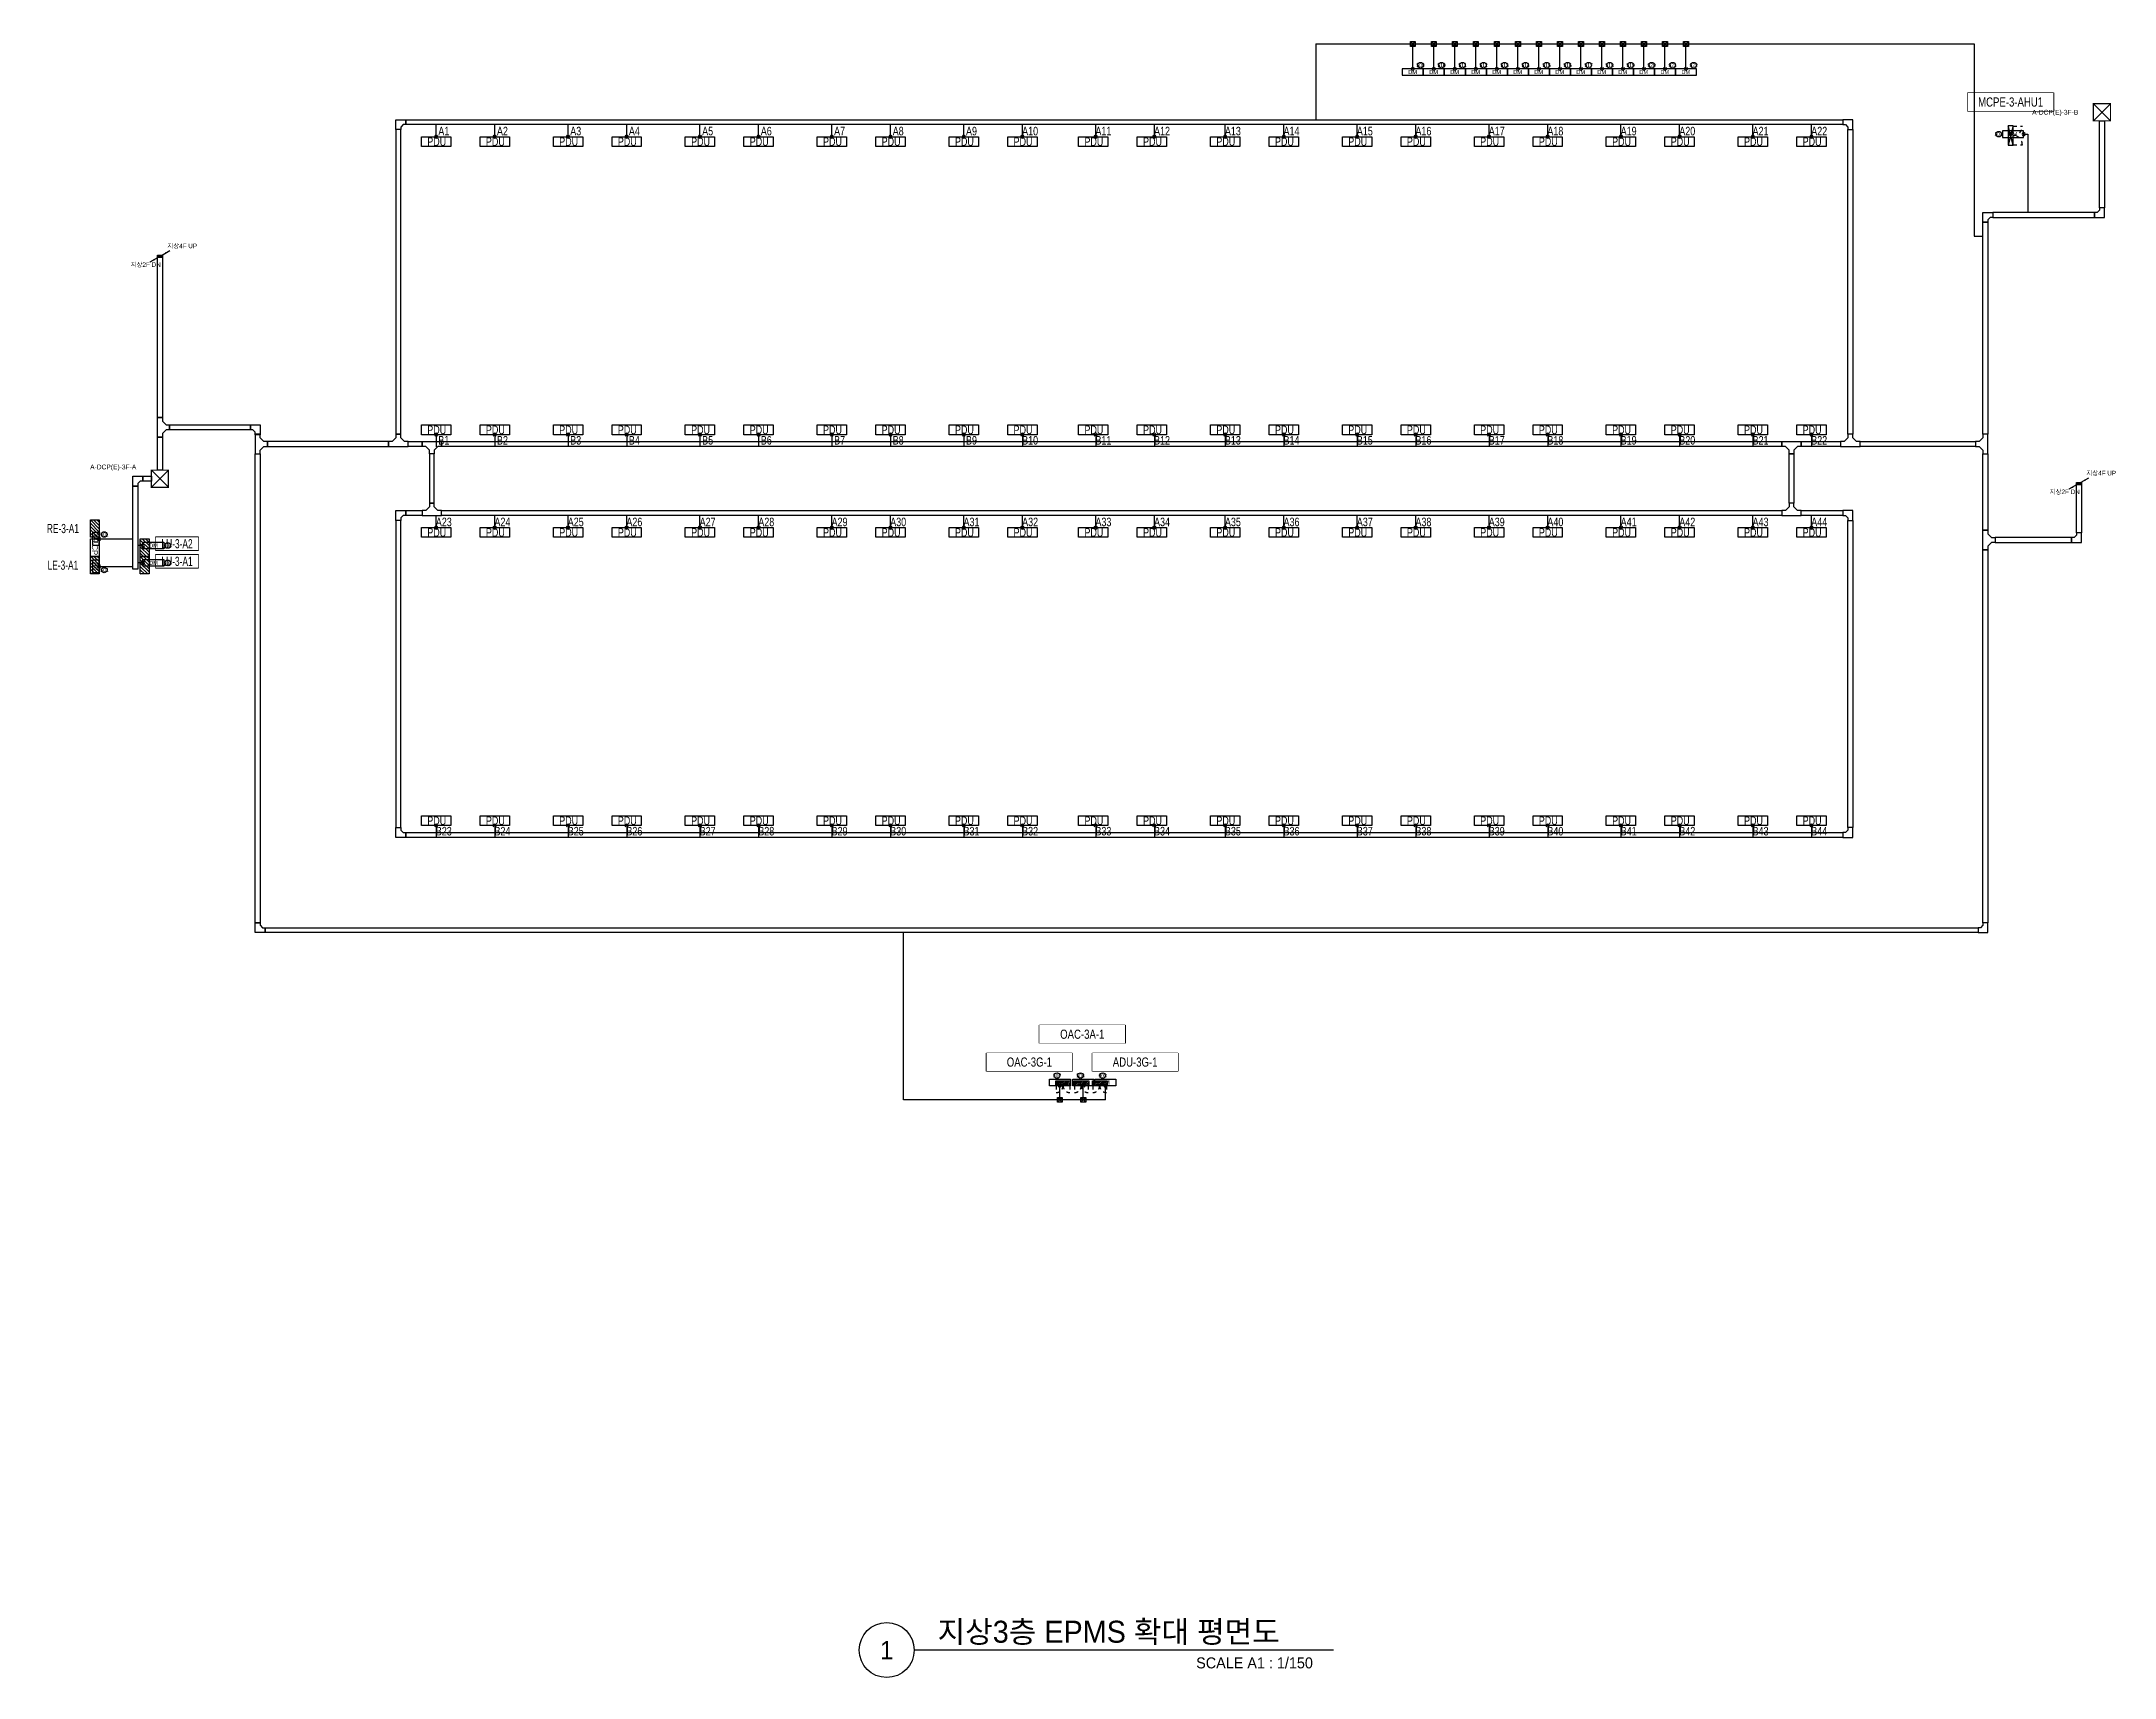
# Model space of a CAD drawing. Header units: millimetres. Extents: x 89450 to 753248, y -530175 to 1209785.
# Drawn here: x 265145 to 350004, y 182625 to 249598 of the extents above; entities that cross this region are included whole.
import ezdxf
from ezdxf.enums import TextEntityAlignment as Align

# ---------------------------------------------------------------- set-up
doc = ezdxf.new("R2010")
doc.units = ezdxf.units.MM
doc.header["$LTSCALE"] = 150
doc.linetypes.add('CONTINOUS', pattern=[0])
doc.linetypes.add('D1', pattern=[3, 1, -1, 1])
for name, color, linetype in [('------01 Distribution Panel', 3, 'Continuous'), ('------01 Distribution Panel_UPS_Emgency', 232, 'Continuous'), ('------01 Motor Control Panel or Center', 4, 'Continuous'), ('------02 Etc Panel', 3, 'Continuous'), ('-----26 Electrical Cable Tray_LV_UT', 141, 'Continuous'), ('-----29 Indicator', 1, 'Continuous'), ('-----41 Drawing Title', 2, 'Continuous'), ('-----99 EPMS CABLE DUCT', 4, 'Continuous'), ('-----99 EPMS CONDUIT', 4, 'Continuous'), ('-----99 EPMS DEVICE', 3, 'Continuous'), ('-----99 EPMS PNL', 6, 'Continuous')]:
    doc.layers.add(name, color=color, linetype=linetype)
doc.styles.add('ELEC', font='')
doc.styles.get('ELEC').set_extended_font_data('Dotum')

msp = doc.modelspace()

# ---------------------------------------------------------------- texts
at = {"layer": '-----26 Electrical Cable Tray_LV_UT', "style": 'ELEC', "width": 0.8}
for p in [(281325, 245500), (283725, 245500), (286725, 245500), (289125, 245500), (292125, 245500), (294525, 245500), (297525, 245500), (299925, 245500), (302925, 245500), (305325, 245500), (308225, 245500), (310625, 245500), (313625, 245500), (316025, 245500), (319025, 245500), (321425, 245500), (324425, 245500), (326825, 245500), (329825, 245500), (332225, 245500), (335225, 245500), (337625, 245500), (281325, 233700), (283725, 233700), (286725, 233700), (289125, 233700), (292125, 233700), (294525, 233700), (297525, 233700), (299925, 233700), (302925, 233700), (305325, 233700), (308225, 233700), (310625, 233700), (313625, 233700), (316025, 233700), (319025, 233700), (321425, 233700), (324425, 233700), (326825, 233700), (329825, 233700), (332225, 233700), (335225, 233700), (337625, 233700), (281325, 229500), (283725, 229500), (286725, 229500), (289125, 229500), (292125, 229500), (294525, 229500), (297525, 229500), (299925, 229500), (302925, 229500), (305325, 229500), (308225, 229500), (310625, 229500), (313625, 229500), (316025, 229500), (319025, 229500), (321425, 229500), (324425, 229500), (326825, 229500), (329825, 229500), (332225, 229500), (335225, 229500), (337625, 229500), (281325, 217700), (283725, 217700), (286725, 217700), (289125, 217700), (292125, 217700), (294525, 217700), (297525, 217700), (299925, 217700), (302925, 217700), (305325, 217700), (308225, 217700), (310625, 217700), (313625, 217700), (316025, 217700), (319025, 217700), (321425, 217700), (324425, 217700), (326825, 217700), (329825, 217700), (332225, 217700), (335225, 217700), (337625, 217700)]:
    msp.add_text('PDU', height=350, dxfattribs=at).set_placement(p, align=Align.MIDDLE_CENTER)
at = {"layer": '-----29 Indicator', "style": 'ELEC'}
for s, p in [('509', (321595, 248625)), ('510', (322455, 248625)), ('511', (323315, 248625)), ('512', (324175, 248625)), ('513', (325035, 248625)), ('514', (325895, 248625)), ('515', (326756, 248625)), ('516', (327616, 248625)), ('517', (328476, 248625)), ('518', (329336, 248625)), ('519', (330196, 248625)), ('520', (331056, 248625)), ('521', (331917, 248625)), ('522', (332777, 248625))]:
    msp.add_text(s, height=150, rotation=360, dxfattribs=at).set_placement(p, align=Align.MIDDLE_CENTER)
for s, p in [('505', (345265, 245804)), ('501', (267715, 229414, 0)), ('502', (267715, 227961, 0))]:
    msp.add_text(s, height=150, dxfattribs=at).set_placement(p, align=Align.MIDDLE_CENTER)
at = {"layer": '-----41 Drawing Title', "color": 2, "style": 'ELEC'}
msp.add_text('지상3층 EPMS 확대 평면도', height=900, dxfattribs=at).set_placement((301827, 184050))
at = {"layer": '-----41 Drawing Title', "color": 7, "style": 'ELEC'}
msp.add_text('1', height=750, dxfattribs=at).set_placement((299743, 183750), align=Align.MIDDLE)
at = {"layer": '-----41 Drawing Title', "style": 'ELEC'}
msp.add_text('SCALE A1 : 1/150', height=450, dxfattribs=at).set_placement((317190, 183000), align=Align.RIGHT)
at = {"layer": '-----99 EPMS CABLE DUCT', "style": 'ELEC'}
for s, p in [('지상4F UP', (270298, 241134, 0)), ('지상2F DN', (268797, 240369, 0)), ('지상4F UP', (348850, 231834, 0)), ('지상2F DN', (347349, 231069, 0))]:
    msp.add_text(s, height=187.7, dxfattribs=at).set_placement(p)
at = {"layer": '-----99 EPMS DEVICE', "color": 2, "style": 'ELEC', "width": 0.9}
for p in [(321271, 248347), (322131, 248347), (322991, 248347), (323851, 248347), (324711, 248347), (325572, 248347), (326432, 248347), (327292, 248347), (328152, 248347), (329012, 248347), (329872, 248347), (330732, 248347), (331593, 248347), (332453, 248347), (345844, 245805)]:
    msp.add_text('DM', height=168, dxfattribs=at).set_placement(p, align=Align.MIDDLE)
at = {"layer": '-----99 EPMS DEVICE', "style": 'ELEC', "width": 0.8}
for s, p in [('A1', (281615, 245929)), ('A2', (284015, 245929)), ('A3', (287015, 245929)), ('A4', (289415, 245929)), ('A5', (292415, 245929)), ('A6', (294815, 245929)), ('A7', (297815, 245929)), ('A8', (300215, 245929)), ('A9', (303215, 245929)), ('A10', (305615, 245929)), ('A11', (308615, 245929)), ('A12', (311015, 245929)), ('A13', (313915, 245929)), ('A14', (316315, 245929)), ('A15', (319315, 245929)), ('A16', (321715, 245929)), ('A17', (324715, 245929)), ('A18', (327115, 245929)), ('A19', (330115, 245929)), ('A20', (332515, 245929)), ('A21', (335515, 245929)), ('A22', (337915, 245929)), ('B1', (281615, 233271)), ('B2', (284015, 233271)), ('B3', (287015, 233271)), ('B4', (289415, 233271)), ('B5', (292415, 233271)), ('B6', (294815, 233271)), ('B7', (297815, 233271)), ('B8', (300215, 233271)), ('B9', (303215, 233271)), ('B10', (305615, 233271)), ('B11', (308615, 233271)), ('B12', (311015, 233271)), ('B13', (313915, 233271)), ('B14', (316315, 233271)), ('B15', (319315, 233271)), ('B16', (321715, 233271)), ('B17', (324715, 233271)), ('B18', (327115, 233271)), ('B19', (330115, 233271)), ('B20', (332515, 233271)), ('B21', (335515, 233271)), ('B22', (337915, 233271)), ('A23', (281615, 229929)), ('A24', (284015, 229929)), ('A25', (287015, 229929)), ('A26', (289415, 229929)), ('A27', (292415, 229929)), ('A28', (294815, 229929)), ('A29', (297815, 229929)), ('A30', (300215, 229929)), ('A31', (303215, 229929)), ('A32', (305615, 229929)), ('A33', (308615, 229929)), ('A34', (311015, 229929)), ('A35', (313915, 229929)), ('A36', (316315, 229929)), ('A37', (319315, 229929)), ('A38', (321715, 229929)), ('A39', (324715, 229929)), ('A40', (327115, 229929)), ('A41', (330115, 229929)), ('A42', (332515, 229929)), ('A43', (335515, 229929)), ('A44', (337915, 229929)), ('B23', (281615, 217271)), ('B24', (284015, 217271)), ('B25', (287015, 217271)), ('B26', (289415, 217271)), ('B27', (292415, 217271)), ('B28', (294815, 217271)), ('B29', (297815, 217271)), ('B30', (300215, 217271)), ('B31', (303215, 217271)), ('B32', (305615, 217271)), ('B33', (308615, 217271)), ('B34', (311015, 217271)), ('B35', (313915, 217271)), ('B36', (316315, 217271)), ('B37', (319315, 217271)), ('B38', (321715, 217271)), ('B39', (324715, 217271)), ('B40', (327115, 217271)), ('B41', (330115, 217271)), ('B42', (332515, 217271)), ('B43', (335515, 217271)), ('B44', (337915, 217271))]:
    msp.add_text(s, height=350, dxfattribs=at).set_placement(p, align=Align.MIDDLE_CENTER)
at = {"layer": '-----99 EPMS PNL', "style": 'ELEC'}
msp.add_text('A-DCP(E)-3F-A', height=196.83, dxfattribs=at).set_placement((268082, 232180), align=Align.MIDDLE_CENTER)

# ---------------------------------------------------------------- blocks, each defined once
blk = doc.blocks.new('A02')
h = blk.add_hatch()
h.set_pattern_fill('ANSI31', color=161, scale=25, style=0)
h.set_pattern_definition([(45, (-2000, -19200), (-56.1266, 56.1266), [])])
h.paths.add_polyline_path([(-300, 300), (-300, 0), (300, 0), (300, 300)])
at = {"color": 161}
blk.add_lwpolyline([(300, 0), (-300, 0), (-300, 300), (300, 300)], close=True, dxfattribs=at)
blk = doc.blocks.new('A07')
at = {"color": 8}
blk.add_lwpolyline([(-300, 0), (-300, 300), (300, 300), (300, 0)], close=True, dxfattribs=at)
at = {"color": 8, "style": 'ELEC'}
blk.add_text('LCP', height=200, rotation=360, dxfattribs=at).set_placement((0, 150), align=Align.MIDDLE)
blk = doc.blocks.new('zw$32E')
for p, q in [((100, 0), (0, 0)), ((0, 0), (0, -400)), ((100, -75), (100, 0)), ((0, -400), (100, -400)), ((175, -150), (100, -75)), ((100, -325), (175, -250)), ((100, -400), (100, -325)), ((250, -150), (175, -150)), ((175, -250), (250, -250)), ((250, -250), (250, -150))]:
    blk.add_line(p, q)
blk = doc.blocks.new('PNL3')
at = {"color": 161, "linetype": 'D1'}
for p, q in [((-200, 280), (-480, 280)), ((-200, -280), (-480, -280))]:
    blk.add_line(p, q, dxfattribs=at)
at = {"color": 161}
for p, q in [((-200, 276), (0, 76)), ((-200, 205), (0, 5)), ((-200, 135), (0, -65)), ((-200, 64), (0, -136)), ((-153, 300), (0, 147)), ((-83, 300), (0, 217)), ((-200, -7), (0, -207)), ((-200, -78), (0, -278)), ((-200, -148), (-48, -300)), ((-200, -219), (-119, -300))]:
    blk.add_line(p, q, dxfattribs=at)
blk.add_lwpolyline([(0, -300), (-200, -300), (-200, 300), (0, 300)], close=True, dxfattribs=at)
at = {"color": 161, "linetype": 'D1'}
for centre, start, end in [((-200, 280), 180, 270), ((-200, -280), 90, 180)]:
    blk.add_arc(centre, 280, start, end, dxfattribs=at)
blk = doc.blocks.new('MCP_EQUIPMENT-2')
at = {"color": 161}
for p, q in [((200, 400), (0, -400)), ((200, -400), (0, 400))]:
    blk.add_line(p, q, dxfattribs=at)
at = {"color": 161, "linetype": 'D1'}
for p, q in [((200, 380), (580, 380)), ((200, -380), (580, -380))]:
    blk.add_line(p, q, dxfattribs=at)
at = {"color": 161}
blk.add_lwpolyline([(200, 400), (0, 400), (0, -400), (200, -400)], close=True, dxfattribs=at)
at = {"color": 161, "linetype": 'D1'}
for centre, start, end in [((200, 380), 270, 0), ((200, -380), 0, 90)]:
    blk.add_arc(centre, 380, start, end, dxfattribs=at)

# ---------------------------------------------------------------- linework, layer by layer
at = {"layer": '------01 Distribution Panel_UPS_Emgency', "color": 1, "elevation": 0}
msp.add_lwpolyline([(269818, 228055), (271573, 228055), (271573, 228580), (269818, 228580)], close=True, dxfattribs=at)
at = {"layer": '------01 Motor Control Panel or Center', "linetype": 'CONTINOUS', "elevation": 0}
msp.add_lwpolyline([(347502, 247490), (347502, 246750), (343998, 246750), (343998, 247490)], close=True, dxfattribs=at)
at = {"layer": '------01 Motor Control Panel or Center', "color": 1, "linetype": 'CONTINOUS', "elevation": 0}
for points in [[(307337, 208190), (307337, 207450), (303834, 207450), (303834, 208190)], [(311666, 208190), (311666, 207450), (308162, 207450), (308162, 208190)]]:
    msp.add_lwpolyline(points, close=True, dxfattribs=at)
at = {"layer": '------02 Etc Panel'}
for p, q in [((267510, 229235), (268892, 229235)), ((267510, 228110), (268892, 228110))]:
    msp.add_line(p, q, dxfattribs=at)
at = {"layer": '-----26 Electrical Cable Tray_LV_UT', "elevation": 0}
for points in [[(280700, 245700), (281900, 245700), (281900, 245300), (280700, 245300)], [(283100, 245700), (284300, 245700), (284300, 245300), (283100, 245300)], [(286100, 245700), (287300, 245700), (287300, 245300), (286100, 245300)], [(288500, 245700), (289700, 245700), (289700, 245300), (288500, 245300)], [(291500, 245700), (292700, 245700), (292700, 245300), (291500, 245300)], [(293900, 245700), (295100, 245700), (295100, 245300), (293900, 245300)], [(296900, 245700), (298100, 245700), (298100, 245300), (296900, 245300)], [(299300, 245700), (300500, 245700), (300500, 245300), (299300, 245300)], [(302300, 245700), (303500, 245700), (303500, 245300), (302300, 245300)], [(304700, 245700), (305900, 245700), (305900, 245300), (304700, 245300)], [(307600, 245700), (308800, 245700), (308800, 245300), (307600, 245300)], [(310000, 245700), (311200, 245700), (311200, 245300), (310000, 245300)], [(313000, 245700), (314200, 245700), (314200, 245300), (313000, 245300)], [(315400, 245700), (316600, 245700), (316600, 245300), (315400, 245300)], [(318400, 245700), (319600, 245700), (319600, 245300), (318400, 245300)], [(320800, 245700), (322000, 245700), (322000, 245300), (320800, 245300)], [(323800, 245700), (325000, 245700), (325000, 245300), (323800, 245300)], [(326200, 245700), (327400, 245700), (327400, 245300), (326200, 245300)], [(329200, 245700), (330400, 245700), (330400, 245300), (329200, 245300)], [(331600, 245700), (332800, 245700), (332800, 245300), (331600, 245300)], [(334600, 245700), (335800, 245700), (335800, 245300), (334600, 245300)], [(337000, 245700), (338200, 245700), (338200, 245300), (337000, 245300)], [(280700, 233900), (281900, 233900), (281900, 233500), (280700, 233500)], [(283100, 233900), (284300, 233900), (284300, 233500), (283100, 233500)], [(286100, 233900), (287300, 233900), (287300, 233500), (286100, 233500)], [(288500, 233900), (289700, 233900), (289700, 233500), (288500, 233500)], [(291500, 233900), (292700, 233900), (292700, 233500), (291500, 233500)], [(293900, 233900), (295100, 233900), (295100, 233500), (293900, 233500)], [(296900, 233900), (298100, 233900), (298100, 233500), (296900, 233500)], [(299300, 233900), (300500, 233900), (300500, 233500), (299300, 233500)], [(302300, 233900), (303500, 233900), (303500, 233500), (302300, 233500)], [(304700, 233900), (305900, 233900), (305900, 233500), (304700, 233500)], [(307600, 233900), (308800, 233900), (308800, 233500), (307600, 233500)], [(310000, 233900), (311200, 233900), (311200, 233500), (310000, 233500)], [(313000, 233900), (314200, 233900), (314200, 233500), (313000, 233500)], [(315400, 233900), (316600, 233900), (316600, 233500), (315400, 233500)], [(318400, 233900), (319600, 233900), (319600, 233500), (318400, 233500)], [(320800, 233900), (322000, 233900), (322000, 233500), (320800, 233500)], [(323800, 233900), (325000, 233900), (325000, 233500), (323800, 233500)], [(326200, 233900), (327400, 233900), (327400, 233500), (326200, 233500)], [(329200, 233900), (330400, 233900), (330400, 233500), (329200, 233500)], [(331600, 233900), (332800, 233900), (332800, 233500), (331600, 233500)], [(334600, 233900), (335800, 233900), (335800, 233500), (334600, 233500)], [(337000, 233900), (338200, 233900), (338200, 233500), (337000, 233500)], [(280700, 229700), (281900, 229700), (281900, 229300), (280700, 229300)], [(283100, 229700), (284300, 229700), (284300, 229300), (283100, 229300)], [(286100, 229700), (287300, 229700), (287300, 229300), (286100, 229300)], [(288500, 229700), (289700, 229700), (289700, 229300), (288500, 229300)], [(291500, 229700), (292700, 229700), (292700, 229300), (291500, 229300)], [(293900, 229700), (295100, 229700), (295100, 229300), (293900, 229300)], [(296900, 229700), (298100, 229700), (298100, 229300), (296900, 229300)], [(299300, 229700), (300500, 229700), (300500, 229300), (299300, 229300)], [(302300, 229700), (303500, 229700), (303500, 229300), (302300, 229300)], [(304700, 229700), (305900, 229700), (305900, 229300), (304700, 229300)], [(307600, 229700), (308800, 229700), (308800, 229300), (307600, 229300)], [(310000, 229700), (311200, 229700), (311200, 229300), (310000, 229300)], [(313000, 229700), (314200, 229700), (314200, 229300), (313000, 229300)], [(315400, 229700), (316600, 229700), (316600, 229300), (315400, 229300)], [(318400, 229700), (319600, 229700), (319600, 229300), (318400, 229300)], [(320800, 229700), (322000, 229700), (322000, 229300), (320800, 229300)], [(323800, 229700), (325000, 229700), (325000, 229300), (323800, 229300)], [(326200, 229700), (327400, 229700), (327400, 229300), (326200, 229300)], [(329200, 229700), (330400, 229700), (330400, 229300), (329200, 229300)], [(331600, 229700), (332800, 229700), (332800, 229300), (331600, 229300)], [(334600, 229700), (335800, 229700), (335800, 229300), (334600, 229300)], [(337000, 229700), (338200, 229700), (338200, 229300), (337000, 229300)], [(280700, 217900), (281900, 217900), (281900, 217500), (280700, 217500)], [(283100, 217900), (284300, 217900), (284300, 217500), (283100, 217500)], [(286100, 217900), (287300, 217900), (287300, 217500), (286100, 217500)], [(288500, 217900), (289700, 217900), (289700, 217500), (288500, 217500)], [(291500, 217900), (292700, 217900), (292700, 217500), (291500, 217500)], [(293900, 217900), (295100, 217900), (295100, 217500), (293900, 217500)], [(296900, 217900), (298100, 217900), (298100, 217500), (296900, 217500)], [(299300, 217900), (300500, 217900), (300500, 217500), (299300, 217500)], [(302300, 217900), (303500, 217900), (303500, 217500), (302300, 217500)], [(304700, 217900), (305900, 217900), (305900, 217500), (304700, 217500)], [(307600, 217900), (308800, 217900), (308800, 217500), (307600, 217500)], [(310000, 217900), (311200, 217900), (311200, 217500), (310000, 217500)], [(313000, 217900), (314200, 217900), (314200, 217500), (313000, 217500)], [(315400, 217900), (316600, 217900), (316600, 217500), (315400, 217500)], [(318400, 217900), (319600, 217900), (319600, 217500), (318400, 217500)], [(320800, 217900), (322000, 217900), (322000, 217500), (320800, 217500)], [(323800, 217900), (325000, 217900), (325000, 217500), (323800, 217500)], [(326200, 217900), (327400, 217900), (327400, 217500), (326200, 217500)], [(329200, 217900), (330400, 217900), (330400, 217500), (329200, 217500)], [(331600, 217900), (332800, 217900), (332800, 217500), (331600, 217500)], [(334600, 217900), (335800, 217900), (335800, 217500), (334600, 217500)], [(337000, 217900), (338200, 217900), (338200, 217500), (337000, 217500)]]:
    msp.add_lwpolyline(points, close=True, dxfattribs=at)
at = {"layer": '-----29 Indicator'}
for centre in [(321595, 248625), (322455, 248625), (323315, 248625), (324175, 248625), (325035, 248625), (325895, 248625), (326756, 248625), (327616, 248625), (328476, 248625), (329336, 248625), (330196, 248625), (331056, 248625), (331917, 248625), (332777, 248625), (345265, 245804), (267715, 229414, 0), (267715, 227961, 0)]:
    msp.add_circle(centre, 114, dxfattribs=at)
at = {"layer": '-----41 Drawing Title', "color": 7}
msp.add_line((318032, 183750), (300868, 183750), dxfattribs=at)
msp.add_circle((299743, 183750), 1125, dxfattribs=at)
at = {"layer": '-----99 EPMS CABLE DUCT'}
for p, q in [((317314, 249498), (344258, 249498)), ((317314, 249498), (317314, 246393, 0)), ((269993, 240800, 0), (270399, 241034, 0)), ((269993, 240800, 0), (269587, 240566, 0)), ((269903, 240840, 0), (270083, 240760, 0)), ((269903, 240760, 0), (270083, 240840, 0)), ((348545, 231500, 0), (348951, 231734, 0)), ((348545, 231500, 0), (348139, 231266, 0)), ((348455, 231540, 0), (348635, 231460, 0)), ((348455, 231460, 0), (348635, 231540, 0))]:
    msp.add_line(p, q, dxfattribs=at)
at = {"layer": '-----99 EPMS CABLE DUCT', "elevation": 0}
for points in [[(279854, 245993), (279654, 245993), (279654, 246393), (280054, 246393), (280054, 246193), (279954, 246193), (279854, 246093), (279854, 245993)], [(339087, 245993), (339287, 245993), (339287, 246393), (338887, 246393), (338887, 246193), (338987, 246193), (339087, 246093), (339087, 245993)], [(349187, 242594), (349187, 242394), (349587, 242394), (349587, 242794), (349387, 242794), (349387, 242694), (349287, 242594), (349187, 242594)], [(344816, 242194), (344616, 242194), (344616, 242594), (345016, 242594), (345016, 242394), (344916, 242394), (344816, 242294), (344816, 242194)], [(273698, 233701), (273698, 233901), (274098, 233901), (274098, 233501), (273898, 233501), (273898, 233601), (273798, 233701), (273698, 233701)], [(273698, 233701), (273698, 233901), (274098, 233901), (274098, 233501), (273898, 233501), (273898, 233601), (273798, 233701), (273698, 233701)], [(269092, 231400), (268892, 231400), (268892, 231800), (269292, 231800), (269292, 231600), (269192, 231600), (269092, 231500), (269092, 231400)], [(279854, 229993), (279654, 229993), (279654, 230393), (280054, 230393), (280054, 230193), (279954, 230193), (279854, 230093), (279854, 229993)], [(339087, 229993), (339287, 229993), (339287, 230393), (338887, 230393), (338887, 230193), (338987, 230193), (339087, 230093), (339087, 229993)], [(348245, 229289), (348245, 229089), (348645, 229089), (348645, 229489), (348445, 229489), (348445, 229389), (348345, 229289), (348245, 229289)], [(280054, 217218), (280054, 217018), (279654, 217018), (279654, 217418), (279854, 217418), (279854, 217318), (279954, 217218), (280054, 217218)], [(338887, 217218), (338887, 217018), (339287, 217018), (339287, 217418), (339087, 217418), (339087, 217318), (338987, 217218), (338887, 217218)], [(274298, 213319), (274298, 213119), (273898, 213119), (273898, 213519), (274098, 213519), (274098, 213419), (274198, 213319), (274298, 213319)], [(344416, 213319), (344416, 213119), (344816, 213119), (344816, 213519), (344616, 213519), (344616, 213419), (344516, 213319), (344416, 213319)]]:
    msp.add_lwpolyline(points, dxfattribs=at)
for points in [[(280054, 246393), (338887, 246393), (338887, 246193), (280054, 246193)], [(349387, 246350), (349587, 246350), (349587, 242794), (349387, 242794)], [(279654, 245993), (279654, 233518), (279854, 233518), (279854, 245993)], [(339287, 245993), (339287, 233518), (339087, 233518), (339087, 245993)], [(344616, 242194), (344816, 242194), (344816, 233518), (344616, 233518)], [(349187, 242594), (345016, 242594), (345016, 242394), (349187, 242394)], [(269893, 240850), (270093, 240850), (270093, 234201), (269893, 234201)], [(269893, 240850), (270093, 240850), (270093, 240750), (269893, 240750)], [(269903, 240840), (270083, 240840), (270083, 240760), (269903, 240760)], [(269893, 233401), (270093, 233401), (270093, 232050), (269893, 232050)], [(270393, 233901), (273698, 233901), (273698, 233701), (270393, 233701)], [(270393, 233901), (273698, 233901), (273698, 233701), (270393, 233701)], [(273898, 232718), (274098, 232718), (274098, 213519), (273898, 213519)], [(279354, 233218), (274398, 233218), (274398, 233018), (279354, 233018)], [(280154, 233218), (280725, 233218), (280725, 233018), (280154, 233018)], [(281225, 232718), (281025, 232718), (281025, 230693), (281225, 230693)], [(281525, 233218), (336382, 233218), (336382, 233018), (281525, 233018)], [(336682, 232718), (336882, 232718), (336882, 230693), (336682, 230693)], [(337182, 233218), (338787, 233218), (338787, 233018), (337182, 233018)], [(339587, 233218), (344316, 233218), (344316, 233018), (339587, 233018)], [(344616, 232718), (344816, 232718), (344816, 229589), (344616, 229589)], [(269292, 231800), (269643, 231800), (269643, 231600), (269292, 231600)], [(268892, 231400), (269092, 231400), (269092, 227998), (268892, 227998)], [(348445, 231550), (348645, 231550), (348645, 229489), (348445, 229489)], [(348445, 231550), (348645, 231550), (348645, 231450), (348445, 231450)], [(348455, 231540), (348635, 231540), (348635, 231460), (348455, 231460)], [(279654, 229993), (279654, 217418), (279854, 217418), (279854, 229993)], [(280054, 230393), (280725, 230393), (280725, 230193), (280054, 230193)], [(281525, 230393), (336382, 230393), (336382, 230193), (281525, 230193)], [(337182, 230393), (338887, 230393), (338887, 230193), (337182, 230193)], [(339287, 229993), (339287, 217418), (339087, 217418), (339087, 229993)], [(348245, 229289), (345116, 229289), (345116, 229089), (348245, 229089)], [(344616, 228789), (344816, 228789), (344816, 213519), (344616, 213519)], [(280054, 217218), (338887, 217218), (338887, 217018), (280054, 217018)], [(274298, 213319), (344416, 213319), (344416, 213119), (274298, 213119)]]:
    msp.add_lwpolyline(points, close=True, dxfattribs=at)
for points in [[(270399, 241034, 0, 70, 0), (270223, 240933, 40, 40, 0)], [(269587, 240566, 0, 70, 0), (269763, 240667, 40, 40, 0)], [(348951, 231734, 0, 70, 0), (348775, 231633, 40, 40, 0)], [(348139, 231266, 0, 70, 0), (348315, 231367, 40, 40, 0)]]:
    msp.add_lwpolyline(points, format="xyseb", dxfattribs=at)
at = {"layer": '-----99 EPMS CABLE DUCT'}
for centre in [(269993, 240800, 0), (348545, 231500, 0)]:
    msp.add_circle(centre, 10, dxfattribs=at)
at = {"layer": '-----99 EPMS CONDUIT'}
for p, q in [((321380, 249598), (321180, 249398)), ((321180, 249598), (321380, 249398)), ((321280, 248481), (321280, 249498)), ((322240, 249598), (322040, 249398)), ((322040, 249598), (322240, 249398)), ((322140, 248481), (322140, 249498)), ((323100, 249598), (322900, 249398)), ((322900, 249598), (323100, 249398)), ((323000, 248481), (323000, 249498)), ((323961, 249598), (323761, 249398)), ((323761, 249598), (323961, 249398)), ((323861, 248481), (323861, 249498)), ((324821, 249598), (324621, 249398)), ((324621, 249598), (324821, 249398)), ((324721, 248481), (324721, 249498)), ((325681, 249598), (325481, 249398)), ((325481, 249598), (325681, 249398)), ((325581, 248481), (325581, 249498)), ((326541, 249598), (326341, 249398)), ((326341, 249598), (326541, 249398)), ((326441, 248481), (326441, 249498)), ((327401, 249598), (327201, 249398)), ((327201, 249598), (327401, 249398)), ((327301, 248481), (327301, 249498)), ((328261, 249598), (328061, 249398)), ((328061, 249598), (328261, 249398)), ((328161, 248481), (328161, 249498)), ((329122, 249598), (328922, 249398)), ((328922, 249598), (329122, 249398)), ((329022, 248481), (329022, 249498)), ((329982, 249598), (329782, 249398)), ((329782, 249598), (329982, 249398)), ((329882, 248481), (329882, 249498)), ((330842, 249598), (330642, 249398)), ((330642, 249598), (330842, 249398)), ((330742, 248481), (330742, 249498)), ((331702, 249598), (331502, 249398)), ((331502, 249598), (331702, 249398)), ((331602, 248481), (331602, 249498)), ((332562, 249598), (332362, 249398)), ((332362, 249598), (332562, 249398)), ((332462, 248481), (332462, 249498)), ((281300, 245700), (281300, 246193)), ((283700, 245700), (283700, 246193)), ((286700, 245700), (286700, 246193)), ((289100, 245700), (289100, 246193)), ((292100, 245700), (292100, 246193)), ((294500, 245700), (294500, 246193)), ((297500, 245700), (297500, 246193)), ((299900, 245700), (299900, 246193)), ((302900, 245700), (302900, 246193)), ((305300, 245700), (305300, 246193)), ((308300, 245700), (308300, 246193)), ((310700, 245700), (310700, 246193)), ((313600, 245700), (313600, 246193)), ((316000, 245700), (316000, 246193)), ((319000, 245700), (319000, 246193)), ((321400, 245700), (321400, 246193)), ((324400, 245700), (324400, 246193)), ((326800, 245700), (326800, 246193)), ((329800, 245700), (329800, 246193)), ((332200, 245700), (332200, 246193)), ((335200, 245700), (335200, 246193)), ((337600, 245700), (337600, 246193)), ((346284, 245804), (346459, 245804)), ((346459, 245804), (346459, 242594)), ((281300, 233500), (281300, 233007)), ((283700, 233500), (283700, 233007)), ((286700, 233500), (286700, 233007)), ((289100, 233500), (289100, 233007)), ((292100, 233500), (292100, 233007)), ((294500, 233500), (294500, 233007)), ((297500, 233500), (297500, 233007)), ((299900, 233500), (299900, 233007)), ((302900, 233500), (302900, 233007)), ((305300, 233500), (305300, 233007)), ((308300, 233500), (308300, 233007)), ((310700, 233500), (310700, 233007)), ((313600, 233500), (313600, 233007)), ((316000, 233500), (316000, 233007)), ((319000, 233500), (319000, 233007)), ((321400, 233500), (321400, 233007)), ((324400, 233500), (324400, 233007)), ((326800, 233500), (326800, 233007)), ((329800, 233500), (329800, 233007)), ((332200, 233500), (332200, 233007)), ((335200, 233500), (335200, 233007)), ((337600, 233500), (337600, 233007)), ((281300, 229700), (281300, 230193)), ((283700, 229700), (283700, 230193)), ((286700, 229700), (286700, 230193)), ((289100, 229700), (289100, 230193)), ((292100, 229700), (292100, 230193)), ((294500, 229700), (294500, 230193)), ((297500, 229700), (297500, 230193)), ((299900, 229700), (299900, 230193)), ((302900, 229700), (302900, 230193)), ((305300, 229700), (305300, 230193)), ((308300, 229700), (308300, 230193)), ((310700, 229700), (310700, 230193)), ((313600, 229700), (313600, 230193)), ((316000, 229700), (316000, 230193)), ((319000, 229700), (319000, 230193)), ((321400, 229700), (321400, 230193)), ((324400, 229700), (324400, 230193)), ((326800, 229700), (326800, 230193)), ((329800, 229700), (329800, 230193)), ((332200, 229700), (332200, 230193)), ((335200, 229700), (335200, 230193)), ((337600, 229700), (337600, 230193)), ((281300, 217500), (281300, 217007)), ((283700, 217500), (283700, 217007)), ((286700, 217500), (286700, 217007)), ((289100, 217500), (289100, 217007)), ((292100, 217500), (292100, 217007)), ((294500, 217500), (294500, 217007)), ((297500, 217500), (297500, 217007)), ((299900, 217500), (299900, 217007)), ((302900, 217500), (302900, 217007)), ((305300, 217500), (305300, 217007)), ((308300, 217500), (308300, 217007)), ((310700, 217500), (310700, 217007)), ((313600, 217500), (313600, 217007)), ((316000, 217500), (316000, 217007)), ((319000, 217500), (319000, 217007)), ((321400, 217500), (321400, 217007)), ((324400, 217500), (324400, 217007)), ((326800, 217500), (326800, 217007)), ((329800, 217500), (329800, 217007)), ((332200, 217500), (332200, 217007)), ((335200, 217500), (335200, 217007)), ((337600, 217500), (337600, 217007)), ((300434, 206273), (300434, 213119)), ((308700, 206273), (300434, 206273)), ((306932, 206373), (306732, 206173)), ((306732, 206373), (306932, 206173)), ((306832, 206273), (306832, 206850)), ((307892, 206373), (307692, 206173)), ((307692, 206373), (307892, 206173)), ((307792, 206273), (307792, 206850)), ((308700, 206273), (308700, 206850))]:
    msp.add_line(p, q, dxfattribs=at)
at = {"layer": '-----99 EPMS CONDUIT', "elevation": 0}
for points in [[(321180, 249598), (321380, 249598), (321380, 249398), (321180, 249398)], [(322040, 249598), (322240, 249598), (322240, 249398), (322040, 249398)], [(322900, 249598), (323100, 249598), (323100, 249398), (322900, 249398)], [(323761, 249598), (323961, 249598), (323961, 249398), (323761, 249398)], [(324621, 249598), (324821, 249598), (324821, 249398), (324621, 249398)], [(325481, 249598), (325681, 249598), (325681, 249398), (325481, 249398)], [(326341, 249598), (326541, 249598), (326541, 249398), (326341, 249398)], [(327201, 249598), (327401, 249598), (327401, 249398), (327201, 249398)], [(328061, 249598), (328261, 249598), (328261, 249398), (328061, 249398)], [(328922, 249598), (329122, 249598), (329122, 249398), (328922, 249398)], [(329782, 249598), (329982, 249598), (329982, 249398), (329782, 249398)], [(330642, 249598), (330842, 249598), (330842, 249398), (330642, 249398)], [(331502, 249598), (331702, 249598), (331702, 249398), (331502, 249398)], [(332362, 249598), (332562, 249598), (332562, 249398), (332362, 249398)], [(306732, 206373), (306932, 206373), (306932, 206173), (306732, 206173)], [(307692, 206373), (307892, 206373), (307892, 206173), (307692, 206173)]]:
    msp.add_lwpolyline(points, close=True, dxfattribs=at)
at = {"layer": '-----99 EPMS CONDUIT'}
for points in [[(269294, 228965, 0), (269092, 228965, 0)], [(269294, 228253, 0), (269092, 228253, 0)]]:
    msp.add_polyline3d(points, dxfattribs=at)
for centre, start, end in [((321280, 248481), 120, 60), ((322140, 248481), 120, 60), ((323000, 248481), 120, 60), ((323861, 248481), 120, 60), ((324721, 248481), 120, 60), ((325581, 248481), 120, 60), ((326441, 248481), 120, 60), ((327301, 248481), 120, 60), ((328161, 248481), 120, 60), ((329022, 248481), 120, 60), ((329882, 248481), 120, 60), ((330742, 248481), 120, 60), ((331602, 248481), 120, 60), ((332462, 248481), 120, 60), ((281300, 245700), 120, 60), ((283700, 245700), 120, 60), ((286700, 245700), 120, 60), ((289100, 245700), 120, 60), ((292100, 245700), 120, 60), ((294500, 245700), 120, 60), ((297500, 245700), 120, 60), ((299900, 245700), 120, 60), ((302900, 245700), 120, 60), ((305300, 245700), 120, 60), ((308300, 245700), 120, 60), ((310700, 245700), 120, 60), ((313600, 245700), 120, 60), ((316000, 245700), 120, 60), ((319000, 245700), 120, 60), ((321400, 245700), 120, 60), ((324400, 245700), 120, 60), ((326800, 245700), 120, 60), ((329800, 245700), 120, 60), ((332200, 245700), 120, 60), ((335200, 245700), 120, 60), ((337600, 245700), 120, 60), ((346284, 245804), 30, 330), ((281300, 233500), 300, 240), ((283700, 233500), 300, 240), ((286700, 233500), 300, 240), ((289100, 233500), 300, 240), ((292100, 233500), 300, 240), ((294500, 233500), 300, 240), ((297500, 233500), 300, 240), ((299900, 233500), 300, 240), ((302900, 233500), 300, 240), ((305300, 233500), 300, 240), ((308300, 233500), 300, 240), ((310700, 233500), 300, 240), ((313600, 233500), 300, 240), ((316000, 233500), 300, 240), ((319000, 233500), 300, 240), ((321400, 233500), 300, 240), ((324400, 233500), 300, 240), ((326800, 233500), 300, 240), ((329800, 233500), 300, 240), ((332200, 233500), 300, 240), ((335200, 233500), 300, 240), ((337600, 233500), 300, 240), ((267510, 229235), 30, 330), ((281300, 229700), 120, 60), ((283700, 229700), 120, 60), ((286700, 229700), 120, 60), ((289100, 229700), 120, 60), ((292100, 229700), 120, 60), ((294500, 229700), 120, 60), ((297500, 229700), 120, 60), ((299900, 229700), 120, 60), ((302900, 229700), 120, 60), ((305300, 229700), 120, 60), ((308300, 229700), 120, 60), ((310700, 229700), 120, 60), ((313600, 229700), 120, 60), ((316000, 229700), 120, 60), ((319000, 229700), 120, 60), ((321400, 229700), 120, 60), ((324400, 229700), 120, 60), ((326800, 229700), 120, 60), ((329800, 229700), 120, 60), ((332200, 229700), 120, 60), ((335200, 229700), 120, 60), ((337600, 229700), 120, 60), ((269294, 228965, 0), 210, 150), ((269294, 228253, 0), 210, 150), ((267510, 228110), 30, 330), ((281300, 217500), 300, 240), ((283700, 217500), 300, 240), ((286700, 217500), 300, 240), ((289100, 217500), 300, 240), ((292100, 217500), 300, 240), ((294500, 217500), 300, 240), ((297500, 217500), 300, 240), ((299900, 217500), 300, 240), ((302900, 217500), 300, 240), ((305300, 217500), 300, 240), ((308300, 217500), 300, 240), ((310700, 217500), 300, 240), ((313600, 217500), 300, 240), ((316000, 217500), 300, 240), ((319000, 217500), 300, 240), ((321400, 217500), 300, 240), ((324400, 217500), 300, 240), ((326800, 217500), 300, 240), ((329800, 217500), 300, 240), ((332200, 217500), 300, 240), ((335200, 217500), 300, 240), ((337600, 217500), 300, 240), ((306832, 206850), 300, 240), ((307792, 206850), 300, 240), ((308700, 206850), 300, 240)]:
    msp.add_arc(centre, 63.8, start, end, dxfattribs=at)
at = {"layer": '-----99 EPMS DEVICE', "color": 2, "elevation": 0}
for points in [[(321710, 248481), (320850, 248481), (320850, 248212), (321710, 248212)], [(322570, 248481), (321710, 248481), (321710, 248212), (322570, 248212)], [(323430, 248481), (322570, 248481), (322570, 248212), (323430, 248212)], [(324291, 248481), (323430, 248481), (323430, 248212), (324291, 248212)], [(325151, 248481), (324291, 248481), (324291, 248212), (325151, 248212)], [(326011, 248481), (325151, 248481), (325151, 248212), (326011, 248212)], [(326871, 248481), (326011, 248481), (326011, 248212), (326871, 248212)], [(327731, 248481), (326871, 248481), (326871, 248212), (327731, 248212)], [(328591, 248481), (327731, 248481), (327731, 248212), (328591, 248212)], [(329452, 248481), (328591, 248481), (328591, 248212), (329452, 248212)], [(330312, 248481), (329452, 248481), (329452, 248212), (330312, 248212)], [(331172, 248481), (330312, 248481), (330312, 248212), (331172, 248212)], [(332032, 248481), (331172, 248481), (331172, 248212), (332032, 248212)], [(332892, 248481), (332032, 248481), (332032, 248212), (332892, 248212)], [(346284, 245939), (345424, 245939), (345424, 245669), (346284, 245669)]]:
    msp.add_lwpolyline(points, close=True, dxfattribs=at)
at = {"layer": '-----99 EPMS PNL'}
for p, q in [((349137, 247050, 0), (349837, 246350, 0)), ((349137, 246350, 0), (349837, 247050, 0)), ((269643, 232050), (270343, 231350)), ((269643, 231350), (270343, 232050))]:
    msp.add_line(p, q, dxfattribs=at)
at = {"layer": '-----99 EPMS PNL', "elevation": 0}
for points, const_width in [([(349137, 247050), (349837, 247050), (349837, 246350), (349137, 246350)], 50), ([(266996, 231999), (266996, 232360), (269167, 232360), (269167, 231999)], 1), ([(269643, 232050), (270343, 232050), (270343, 231350), (269643, 231350)], 50)]:
    msp.add_lwpolyline(points, close=True, dxfattribs=dict(at, const_width=const_width))

# ---------------------------------------------------------------- block references
at = {"layer": '------01 Distribution Panel', "xscale": 1.2, "yscale": 1.2, "zscale": 1.2, "rotation": 270}
for p in [(267150, 229660), (267150, 228160)]:
    msp.add_blockref('A02', p, dxfattribs=at)
at = {"layer": '------01 Distribution Panel_UPS_Emgency', "xscale": 1.2, "yscale": 1.2, "zscale": 1.2, "rotation": 270}
msp.add_blockref('A02', (269190, 228160), dxfattribs=at)
at = {"layer": '------01 Motor Control Panel or Center'}
msp.add_blockref('MCP_EQUIPMENT-2', (345650, 245750), dxfattribs=at)
at = {"layer": '------01 Motor Control Panel or Center', "rotation": 90}
for p in [(306962, 207050), (307712, 207050)]:
    msp.add_blockref('PNL3', p, dxfattribs=at)
at = {"layer": '-----99 EPMS CABLE DUCT'}
for p, xscale, yscale, zscale, rotation in [((269893, 233401), -2, 2, 2, 180), ((279354, 233018, 0), 2, 2, 2, 90.00000000000249), ((338787, 233018, 0), 2, 2, 2, 90.00000000000249), ((344816, 232718, 0), 2, 2, 2, 180.0000000000505), ((280725, 233218, 0), -2, 2, 2, 89.99999999999746), ((336382, 233218, 0), -2, 2, 2, 89.99999999999746), ((280725, 230193, 0), 1.999999999999999, 1.999999999999999, 1.999999999999999, 90.00000000000253), ((336382, 230193, 0), 2, 2, 2, 90.0000000000025), ((344616, 228789), -2, 2, 2, 180)]:
    msp.add_blockref('zw$32E', p, dxfattribs=dict(at, xscale=xscale, yscale=yscale, zscale=zscale, rotation=rotation))
at = {"layer": '-----99 EPMS CABLE DUCT', "xscale": 2, "yscale": 2, "zscale": 2}
msp.add_blockref('zw$32E', (273898, 233518, 0), dxfattribs=at)

msp.set_redraw_order([(e.dxf.handle, doc.entitydb.next_handle()) for e in msp.query("TEXT MTEXT ATTDEF DIMENSION ARC_DIMENSION")])  # texts and dimensions are drawn at this point

# ---------------------------------------------------------------- next in the draw order: wipeouts: each hides what was drawn before it
at = {"color": 1}
for points, layer in [([(265145, 229397), (266900, 229397), (266900, 229922), (265145, 229922)], '------01 Distribution Panel'), ([(265145, 227897), (266900, 227897), (266900, 228422), (265145, 228422)], '------01 Distribution Panel'), ([(269818, 228055), (271573, 228055), (271573, 228580), (269818, 228580)], '------01 Distribution Panel_UPS_Emgency'), ([(343998, 247490), (347502, 247490), (347502, 246750), (343998, 246750)], '------01 Motor Control Panel or Center'), ([(303834, 208190), (307337, 208190), (307337, 207450), (303834, 207450)], '------01 Motor Control Panel or Center'), ([(308162, 208190), (311666, 208190), (311666, 207450), (308162, 207450)], '------01 Motor Control Panel or Center')]:
    msp.add_wipeout(points, dxfattribs=at).dxf.layer = layer

# ---------------------------------------------------------------- next in the draw order: linework, layer by layer
at = {"layer": '------01 Distribution Panel_UPS_Emgency', "color": 1, "elevation": 0}
msp.add_lwpolyline([(269818, 228775), (271573, 228775), (271573, 229300), (269818, 229300)], close=True, dxfattribs=at)
at = {"layer": '------01 Motor Control Panel or Center', "color": 1, "linetype": 'CONTINOUS'}
msp.add_lwpolyline([(309502, 209330), (309502, 208590), (305998, 208590), (305998, 209330)], close=True, dxfattribs=at)
at = {"layer": '-----29 Indicator'}
for centre in [(306718, 207264), (307677, 207264), (308585, 207264)]:
    msp.add_circle(centre, 114, dxfattribs=at)
at = {"layer": '-----99 EPMS CABLE DUCT', "elevation": 0}
msp.add_lwpolyline([(344258, 249498), (344258, 241626), (344616, 241626)], dxfattribs=at)
at = {"layer": '-----99 EPMS DEVICE', "color": 2, "elevation": 0}
for points in [[(267240, 229492), (267240, 228978), (267510, 228978), (267510, 229492)], [(267240, 228367), (267240, 227853), (267510, 227853), (267510, 228367)], [(307262, 206850), (306402, 206850), (306402, 207120), (307262, 207120)], [(308222, 206850), (307362, 206850), (307362, 207120), (308222, 207120)], [(309130, 206850), (308270, 206850), (308270, 207120), (309130, 207120)]]:
    msp.add_lwpolyline(points, close=True, dxfattribs=at)
at = {"layer": '-----99 EPMS PNL', "const_width": 1, "elevation": 0}
msp.add_lwpolyline([(346490, 246519), (346490, 246880), (348661, 246880), (348661, 246519)], close=True, dxfattribs=at)

# ---------------------------------------------------------------- next in the draw order: block references
at = {"layer": '------01 Distribution Panel_UPS_Emgency', "xscale": 1.2, "yscale": 1.2, "zscale": 1.2, "rotation": 270}
msp.add_blockref('A02', (269190, 228880), dxfattribs=at)
at = {"layer": '------01 Motor Control Panel or Center', "rotation": 90}
msp.add_blockref('PNL3', (308462, 207050), dxfattribs=at)
at = {"layer": '------02 Etc Panel', "color": 8, "xscale": 1.2, "yscale": 1.2, "zscale": 1.2, "rotation": 270}
msp.add_blockref('A07', (267150, 228875), dxfattribs=at)

# ---------------------------------------------------------------- next in the draw order: texts
at = {"layer": '------01 Distribution Panel', "style": 'ELEC', "width": 0.7}
for s, p in [('RE-3-A1', (266023, 229660)), ('LE-3-A1', (266023, 228160))]:
    msp.add_text(s, height=375, dxfattribs=at).set_placement(p, align=Align.MIDDLE_CENTER)
at = {"layer": '------01 Motor Control Panel or Center', "linetype": 'CONTINOUS', "style": 'ELEC', "width": 0.8}
for s, p in [('MCPE-3-AHU1', (345750, 247120)), ('OAC-3G-1', (305586, 207820)), ('ADU-3G-1', (309914, 207820))]:
    msp.add_text(s, height=375, dxfattribs=at).set_placement(p, align=Align.MIDDLE)
at = {"layer": '-----29 Indicator', "style": 'ELEC'}
for s, p in [('503', (270313, 228253, 0)), ('507', (306718, 207264)), ('506', (307677, 207264)), ('508', (308585, 207264))]:
    msp.add_text(s, height=150, dxfattribs=at).set_placement(p, align=Align.MIDDLE_CENTER)
at = {"layer": '-----99 EPMS DEVICE', "color": 2, "style": 'ELEC', "width": 0.9}
for p in [(267375, 229245, 0), (267375, 228121, 0)]:
    msp.add_text('DM', height=168, rotation=90, dxfattribs=at).set_placement(p, align=Align.MIDDLE)
for p in [(269734, 228253, 0), (306823, 206984), (307782, 206984), (308691, 206984)]:
    msp.add_text('DM', height=168, dxfattribs=at).set_placement(p, align=Align.MIDDLE)
at = {"layer": '-----99 EPMS PNL', "style": 'ELEC'}
msp.add_text('A-DCP(E)-3F-B', height=196.83, dxfattribs=at).set_placement((347576, 246700), align=Align.MIDDLE_CENTER)

# ---------------------------------------------------------------- next in the draw order: wipeouts: each hides what was drawn before it
at = {"color": 1}
for points, layer in [([(269818, 228775), (271573, 228775), (271573, 229300), (269818, 229300)], '------01 Distribution Panel_UPS_Emgency'), ([(305998, 209330), (309502, 209330), (309502, 208590), (305998, 208590)], '------01 Motor Control Panel or Center')]:
    msp.add_wipeout(points, dxfattribs=at).dxf.layer = layer

# ---------------------------------------------------------------- next in the draw order: linework, layer by layer
at = {"layer": '-----29 Indicator'}
for centre in [(270313, 228965, 0), (270313, 228253, 0)]:
    msp.add_circle(centre, 114, dxfattribs=at)
at = {"layer": '-----99 EPMS DEVICE', "color": 2, "elevation": 0}
for points in [[(269294, 229100), (270154, 229100), (270154, 228831), (269294, 228831)], [(269294, 228388), (270154, 228388), (270154, 228118), (269294, 228118)]]:
    msp.add_lwpolyline(points, close=True, dxfattribs=at)

# ---------------------------------------------------------------- next in the draw order: texts
at = {"layer": '------01 Distribution Panel_UPS_Emgency', "style": 'ELEC', "width": 0.7}
for s, p in [('LU-3-A2', (270695, 229037)), ('LU-3-A1', (270695, 228317))]:
    msp.add_text(s, height=375, dxfattribs=at).set_placement(p, align=Align.MIDDLE_CENTER)
at = {"layer": '------01 Motor Control Panel or Center', "linetype": 'CONTINOUS', "style": 'ELEC', "width": 0.8}
msp.add_text('OAC-3A-1', height=375, dxfattribs=at).set_placement((307750, 208960), align=Align.MIDDLE)
at = {"layer": '-----29 Indicator', "style": 'ELEC'}
msp.add_text('504', height=150, dxfattribs=at).set_placement((270313, 228965, 0), align=Align.MIDDLE_CENTER)
at = {"layer": '-----99 EPMS DEVICE', "color": 2, "style": 'ELEC', "width": 0.9}
msp.add_text('DM', height=168, dxfattribs=at).set_placement((269734, 228966, 0), align=Align.MIDDLE)

doc.saveas('drawing.dxf')
